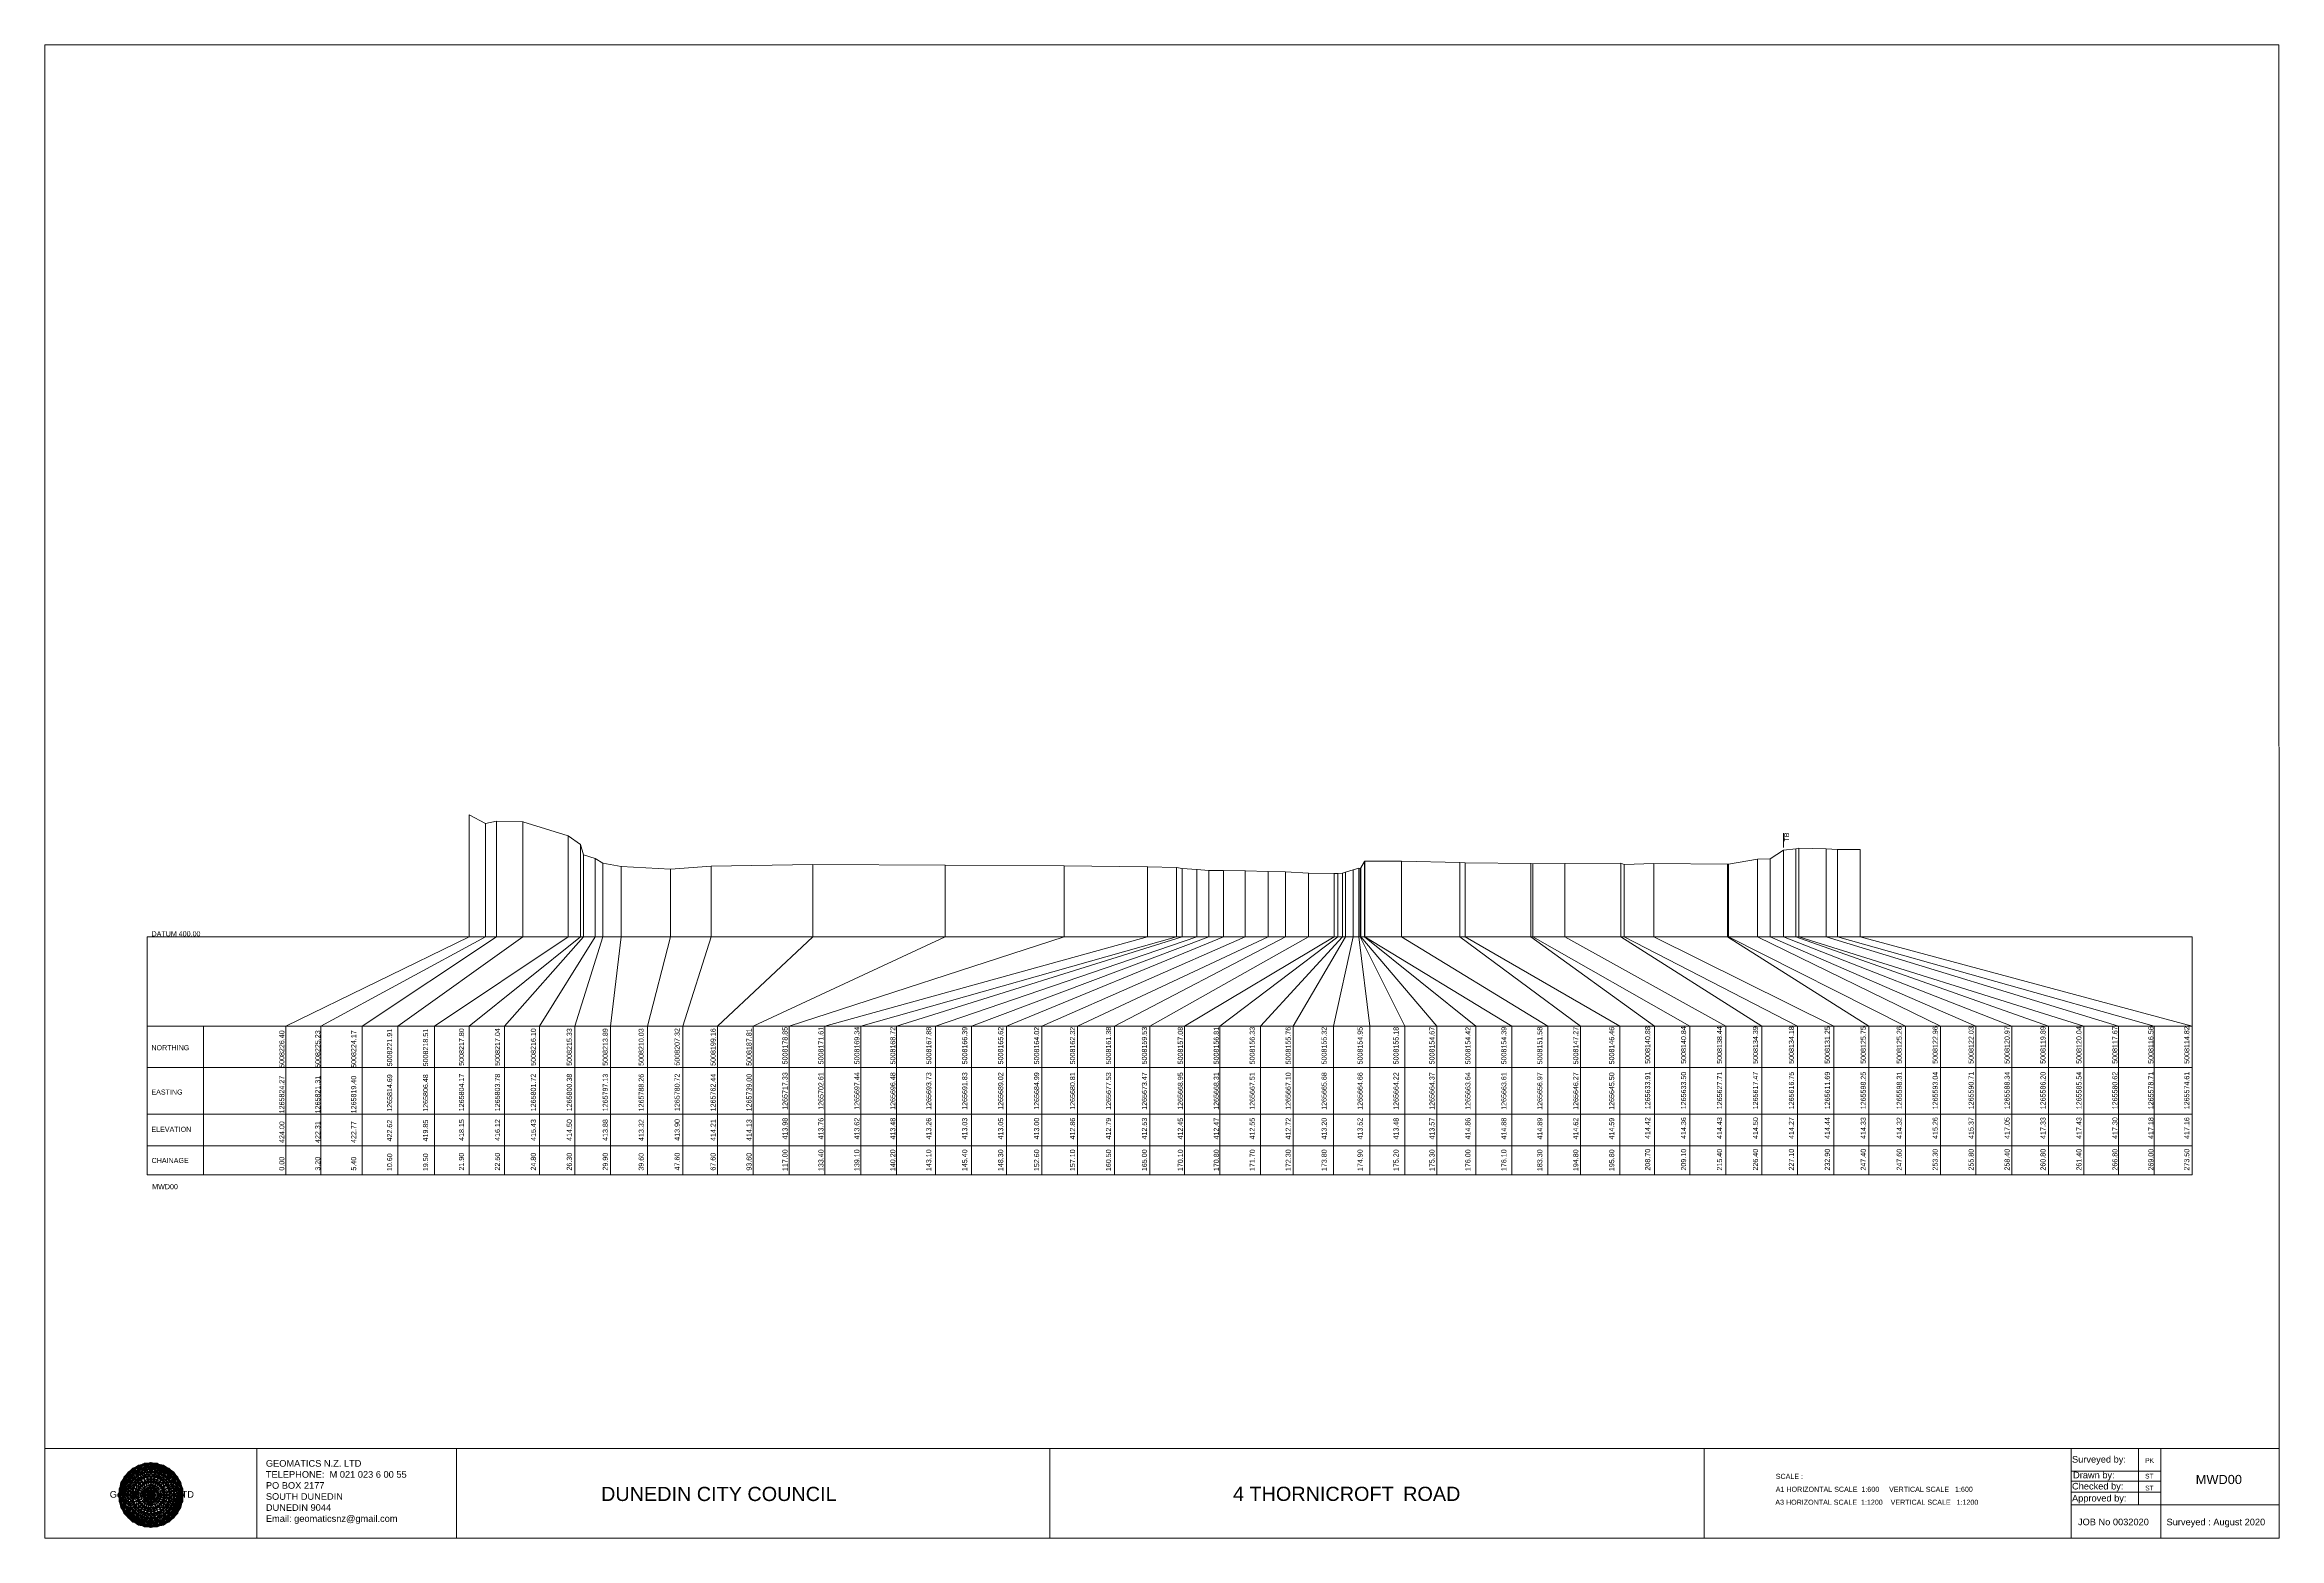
# Model space of a CAD drawing. Header units: millimetres. Extents: x -14740928 to 1380013, y 45080 to 575319.
# Drawn here: x -14740928 to -14301629, y 281850 to 575319 of the extents above; entities outside this region: 1.
import ezdxf

# ---------------------------------------------------------------- set-up
doc = ezdxf.new("R2010")
doc.units = ezdxf.units.MM
doc.header["$PDMODE"] = 34
doc.header["$PDSIZE"] = 5
doc.layers.add('geo', color=7, linetype='Continuous', lineweight=0)
doc.styles.get("Standard").update_dxf_attribs({"font": 'arial.ttf'})

# ---------------------------------------------------------------- blocks, each defined once
blk = doc.blocks.new('Geomatics_Circle_SPT')
at = {"layer": 'geo', "color": 2, "linetype": 'Continuous', "lineweight": 0}
for p, q in [((0, 25.2), (-25.2, 0)), ((-24.7, 4.9), (-4.9, 24.7)), ((-24.7, -4.9), (4.9, 24.7)), ((-9.7, 23.3), (-23.3, 9.6)), ((9.7, 23.3), (-23.3, -9.7)), ((-21, 14), (-14, 21)), ((-21, -14), (14, 21)), ((0, 0), (-17.8, 17.8)), ((-14, 21), (21, -14)), ((23.3, -9.7), (-9.7, 23.3)), ((-4.9, 24.7), (24.7, -4.9)), ((25.2, 0), (0, 25.2)), ((0, 0), (17.8, 17.8)), ((4.9, 24.7), (24.7, 4.9)), ((23.3, 9.7), (9.7, 23.3)), ((14, 21), (21, 14)), ((17.8, 18.1), (17.8, 18.1)), ((4.9, -24.7), (-24.7, 4.9)), ((-24.7, 0), (0, -24.7)), ((-23.3, 9.7), (9.7, -23.3)), ((14, -21), (-21, 14)), ((0, 0), (-17.8, -17.8)), ((21, 14), (-14, -21)), ((-9.7, -23.3), (23.3, 9.7)), ((24.7, 4.9), (-4.9, -24.7)), ((0, 0), (17.8, -17.8)), ((0, -24.8), (25.2, 0)), ((-4.9, -24.7), (-24.7, -4.9)), ((-23.3, -9.7), (-9.7, -23.3)), ((-14, -21), (-21, -14)), ((24.7, -4.9), (4.9, -24.7)), ((9.7, -23.3), (23.3, -9.7)), ((21, -14), (14, -21)), ((-17.8, -17.8), (-17.8, -17.8)), ((4.9, -24.7), (4.9, -24.7)), ((18.1, -17.8), (18.1, -17.8))]:
    blk.add_line(p, q, dxfattribs=at)
at = {"layer": 'geo', "color": 1, "linetype": 'Continuous', "lineweight": 0}
for p, q in [((-25.2, 0), (9.7, 23.3)), ((-25.2, 0), (-9.6, 23.3)), ((-4.9, 24.8), (-24.7, -4.9)), ((4.9, 24.7), (-24.7, 4.9)), ((14, 21), (-24.7, -4.9)), ((-14, 21), (-24.7, 4.9)), ((-23.3, 9.7), (0, 25.2)), ((-23.3, -9.6), (0, 25.2)), ((-23.3, -9.6), (17.8, 17.8)), ((-23.3, 9.7), (-17.8, 17.9)), ((-23.3, -9.6), (-17.8, 17.9)), ((-23.3, 9.7), (17.8, 17.8)), ((4.9, 24.8), (-21, -14)), ((-4.9, 24.7), (-21, 14)), ((14, 21), (-21, 14)), ((-14, 21), (-21, -14)), ((-17.9, 17.6), (-17.9, 17.6)), ((-17.8, 17.8), (9.7, 23.3)), ((-17.8, 17.8), (-9.6, 23.3)), ((-17.8, -17.8), (9.7, 23.3)), ((-17.8, -17.8), (-9.7, 23.3)), ((-9.7, -23.3), (-17.8, 17.8)), ((-17.8, 17.8), (9.7, -23.3)), ((-17.8, 17.8), (23.3, -9.6)), ((-17.8, 17.8), (23.3, 9.7)), ((4.9, 24.7), (-14, 21)), ((-4.9, 24.7), (-14, -20.9)), ((0, 0), (-14, 21)), ((-14, 21), (-4.9, -24.7)), ((-14, 21), (-14, 21)), ((24.7, -4.9), (-14, 21)), ((21, 14), (-14, 21)), ((-9.8, 23.1), (-9.8, 23.1)), ((-9.7, 23.3), (0, 25.2)), ((-9.7, 23.3), (0, -25.2)), ((-9.7, -23.3), (0, 25.2)), ((-9.6, 23.3), (17.8, -17.8)), ((-9.6, 23.3), (25.2, 0)), ((-9.6, 23.3), (17.8, 17.8)), ((-9.6, -23.3), (17.8, 17.9)), ((0, 0), (-4.9, 24.7)), ((-4.9, 24.7), (-4.9, 24.7)), ((21, -14), (-4.9, 24.7)), ((24.8, 4.9), (-4.9, 24.7)), ((14, 21), (-4.9, 24.7)), ((-0.2, 25.1), (-0.2, 25.1)), ((0, 25.2), (9.7, -23.3)), ((0, 25.2), (23.3, -9.7)), ((0, 25.2), (23.3, 9.7)), ((0, 25.2), (9.7, 23.3)), ((0, 0), (4.9, 24.7)), ((0, -25.2), (9.7, 23.3)), ((0, 0), (14, 21)), ((21, 14), (4.9, 24.8)), ((14, -21), (4.9, 24.7)), ((24.7, -4.9), (4.9, 24.7)), ((4.9, 24.7), (4.9, 24.7)), ((4.9, -24.7), (14, 21)), ((9.4, 23.3), (9.4, 23.3)), ((9.7, 23.3), (17.8, -17.8)), ((9.7, 23.3), (25.2, 0)), ((9.7, 23.3), (17.8, 17.9)), ((17.8, 17.8), (9.7, -23.3)), ((21, -14), (14, 21)), ((24.7, 4.9), (14, 21)), ((14, 21), (14, 21)), ((17.6, 17.9), (17.6, 17.9)), ((17.8, 17.8), (23.3, -9.7)), ((17.8, 17.8), (23.3, 9.7)), ((-25.2, 0), (23.3, 9.7)), ((-25.2, 0), (-23.3, 9.7)), ((-23.3, -9.7), (-25.2, 0)), ((-9.6, -23.3), (-25.2, 0)), ((9.7, -23.3), (-25.2, 0)), ((21, 14), (-24.7, 4.9)), ((-21, 14), (-24.7, -4.9)), ((0, 0), (-24.7, 4.9)), ((-24.7, 4.9), (-21, -14)), ((-24.7, 4.9), (-4.9, -24.7)), ((-24.7, 4.9), (14, -21)), ((-24.7, 4.9), (-24.7, 4.9)), ((0, 0), (-24.7, -4.9)), ((-17.8, -17.8), (-23.3, 9.7)), ((0, -25.2), (-23.3, 9.7)), ((-23.3, 9.7), (17.8, -17.8)), ((-23.3, 9.7), (25.2, 0)), ((-23.3, 9.4), (-23.3, 9.4)), ((-23.3, -9.7), (25.2, 0)), ((0, 0), (-21, 14)), ((-21, 14), (-14, -21)), ((-21, 14), (4.9, -24.7)), ((-21, 14), (-21, 14)), ((24.7, 4.9), (-21, 14)), ((0, 0), (-21, -14)), ((-17.8, -17.8), (23.3, 9.7)), ((-14, -21), (24.7, 4.9)), ((0, 0), (-14, -21)), ((25.2, 0), (-9.6, -23.3)), ((-4.9, -24.7), (21, 14)), ((0, 0), (-4.9, -24.7)), ((0, 0), (21, 14)), ((23.3, 9.7), (0, -25.2)), ((0, 0), (24.8, 4.9)), ((0, 0), (4.9, -24.7)), ((0, 0), (14, -21)), ((0, 0), (21, -14)), ((0, 0), (24.8, -4.9)), ((4.9, -24.7), (24.7, 4.9)), ((25.2, 0), (9.7, -23.3)), ((14, -21), (21, 14)), ((23.3, 9.7), (17.8, -17.8)), ((24.7, -4.9), (21, 14)), ((21, 14), (21, 14)), ((21, -14), (24.7, 4.9)), ((23.1, 9.8), (23.1, 9.8)), ((23.3, 9.7), (25.2, 0)), ((25.2, 0), (23.3, -9.6)), ((24.7, 4.9), (24.7, 4.9)), ((25.1, 0.2), (25.1, 0.2)), ((-25.2, 0), (23.3, -9.7)), ((-25.1, -0.2), (-25.1, -0.2)), ((-24.7, -4.9), (-24.7, -4.9)), ((-24.7, -4.9), (-14, -21)), ((-24.7, -4.9), (4.9, -24.7)), ((-24.7, -4.9), (21, -14)), ((-17.8, -17.8), (-23.3, -9.7)), ((0, -25.2), (-23.3, -9.6)), ((17.8, -17.8), (-23.3, -9.6)), ((-23.1, -9.8), (-23.1, -9.8)), ((-21, -14), (24.7, -4.9)), ((-21, -14), (-21, -14)), ((-21, -14), (-4.9, -24.7)), ((-21, -14), (14, -21)), ((23.3, -9.7), (-17.8, -17.8)), ((-14, -21), (21, -14)), ((-4.9, -24.7), (24.7, -4.9)), ((23.3, -9.6), (0, -25.2)), ((4.9, -24.7), (21, -14)), ((14, -21), (24.7, -4.9)), ((23.3, -9.6), (17.8, -17.8)), ((21, -14), (21, -14)), ((23.3, -9.4), (23.3, -9.4)), ((24.7, -4.9), (24.7, -4.9)), ((-9.6, -23.3), (-17.8, -17.8)), ((9.7, -23.3), (-17.8, -17.8)), ((-17.6, -17.9), (-17.6, -17.9)), ((-14, -21), (-14, -21)), ((-14, -21), (4.9, -24.7)), ((17.8, -17.8), (-9.7, -23.3)), ((0, -25.2), (-9.7, -23.3)), ((-9.4, -23.3), (-9.4, -23.3)), ((-4.9, -24.7), (14, -21)), ((-4.9, -24.7), (-4.9, -24.7)), ((9.7, -23.3), (0, -25.2)), ((0.2, -25.1), (0.2, -25.1)), ((4.9, -24.7), (4.9, -24.7)), ((17.8, -17.8), (9.7, -23.3)), ((9.8, -23.1), (9.8, -23.1)), ((14, -21), (14, -21)), ((17.9, -17.6), (17.9, -17.6))]:
    blk.add_line(p, q, dxfattribs=at)
at = {"layer": 'geo', "color": 114, "linetype": 'Continuous', "lineweight": 0}
for p, q in [((17.9, 17.8), (-25.2, 0)), ((-24.7, 4.9), (14, 21)), ((9.7, 23.3), (-23.3, 9.7)), ((-20.9, 14), (4.9, 24.7)), ((0, 25.2), (-17.8, 17.8)), ((-17.8, 17.8), (0, -25.2)), ((-14, 21), (-4.9, 24.7)), ((4.9, -24.7), (-14, 21)), ((0, 0), (-9.7, 23.3)), ((-4.9, 24.7), (14, -21)), ((17.8, -17.8), (0, 25.2)), ((0, 0), (9.7, 23.3)), ((4.9, 24.7), (21, -14)), ((23.3, -9.7), (9.7, 23.3)), ((14, 21), (24.7, -4.9)), ((25.2, 0), (17.8, 17.8)), ((-24.7, -4.9), (21, 14)), ((-14, -21), (-24.7, 4.9)), ((0, 0), (-23.3, 9.7)), ((-23.3, 9.7), (-9.7, -23.3)), ((0, 0), (-23.3, -9.7)), ((-4.9, -24.7), (-21, 14)), ((24.8, 4.9), (-20.9, -14)), ((0, 0), (-9.7, -23.3)), ((0, 0), (23.3, 9.7)), ((0, 0), (9.7, -23.3)), ((0, 0), (23.3, -9.7)), ((21, 14), (24.7, 4.9)), ((-25.2, 0), (-17.8, -17.8)), ((-21, -14), (-24.7, -4.9)), ((-17.8, -17.8), (25.2, 0)), ((24.8, -4.9), (-14, -21)), ((-9.6, -23.3), (23.3, -9.7)), ((21, -14), (-4.9, -24.8)), ((0, -25.2), (17.9, -17.8)), ((14, -21), (4.9, -24.8))]:
    blk.add_line(p, q, dxfattribs=at)
at = {"layer": 'geo', "color": 250, "linetype": 'Continuous', "lineweight": 0}
for p, q in [((-17.8, 17.8), (17.8, 17.8)), ((-17.8, -17.8), (-17.8, 17.8)), ((-14, 21), (-14, 21)), ((14, 21), (-14, 21)), ((-14, 20.9), (-14, -21)), ((-9.7, 23.3), (9.7, 23.3)), ((-9.7, -23.3), (-9.7, 23.3)), ((-4.9, 24.7), (4.9, 24.7)), ((-4.9, 24.7), (-4.9, -24.7)), ((0, 0), (0, 25.2)), ((4.9, 24.7), (4.9, -24.7)), ((9.7, -23.3), (9.7, 23.3)), ((14, 21), (14, -21)), ((17.8, -17.8), (17.8, 17.8)), ((0, 0), (-25.2, 0)), ((24.7, 4.9), (-24.7, 4.9)), ((-24.7, 4.9), (-24.7, -4.9)), ((-23.3, 9.7), (23.3, 9.7)), ((-23.3, 9.7), (-23.3, 9.7)), ((-23.3, -9.7), (-23.3, 9.7)), ((21, 14), (-21, 14)), ((-21, 14), (-21, -14)), ((0, 0), (0, -25.2)), ((0, 0), (25.2, 0)), ((21, 14), (21, 14)), ((21, -14), (21, 14)), ((23.3, 9.7), (23.3, -9.7)), ((24.7, 4.9), (24.7, 4.9)), ((24.7, -4.9), (24.7, 4.9)), ((-24.7, -4.9), (24.7, -4.9)), ((23.3, -9.7), (-23.3, -9.7)), ((-21, -14), (21, -14)), ((17.8, -17.8), (-17.8, -17.8)), ((-14, -21), (14, -21)), ((9.7, -23.3), (-9.7, -23.3)), ((-4.9, -24.7), (4.9, -24.7))]:
    blk.add_line(p, q, dxfattribs=at)
blk = doc.blocks.new('GeomaticsNZ TITLE BLOCK')
at = {"color": 7, "linetype": 'Continuous', "lineweight": 0}
for p, q in [((0, 94.9), (0, 1579.2)), ((0, 1579.2), (2363.4, 1579.2)), ((2363.4, 1579.2), (2364, 94.9)), ((2364, 94.9), (0, 94.9)), ((0, 94.9), (0, 0)), ((15.9, 94.9), (2364, 94.9)), ((224.3, 95.2), (224.3, 0)), ((2364, 94.9), (382.6, 94.9)), ((435.8, 95.2), (435.8, 0)), ((1063.4, 94.9), (1063.4, 0)), ((1755.4, 94.9), (1755.4, 0)), ((2143.9, 94.9), (2143.7, 0)), ((2214.9, 94.9), (2214.9, 36.1)), ((2238.6, 94.8), (2238.6, 0)), ((2364, 0), (2364, 94.9)), ((2143.9, 71), (2238.6, 71)), ((2143.6, 60.4), (2238.6, 60.4)), ((2143.8, 48.6), (2238.6, 48.6)), ((2143.8, 35.4), (2364, 35.3)), ((0, 0), (2364, 0))]:
    blk.add_line(p, q, dxfattribs=at)
at = {"color": 7, "linetype": 'Continuous', "lineweight": 0, "xscale": 1.36, "yscale": 1.36, "zscale": 1.36}
blk.add_blockref('Geomatics_Circle_SPT', (112.4, 45.7), dxfattribs=at)
at = {"color": 7, "linetype": 'Continuous', "lineweight": 0}
for s, p in [('PK', (2222.1, 79.7)), ('ST', (2222, 63.2)), ('ST', (2222.1, 50.6))]:
    blk.add_text(s, height=5, dxfattribs=at).set_placement(p)
at = {"color": 7, "linetype": 'Continuous', "lineweight": 0, "attachment_point": 1}
for s, width, heights, insert, char_height in [('{\\C256;GEOMATICS N.Z. LTD                   \\PTELEPHONE:  M 021 023 6 00 55\\PPO BOX 2177\\PSOUTH DUNEDIN\\PDUNEDIN 9044\\PEmail: geomaticsnz@gmail.com}', 3535.727, [94.7], (234, 82.7), 7), ('{\\C256;Surveyed by:}', 3535.727, [0], (2144.7, 87), 7), ('{\\C256;Geomatics N.Z. LTD                   }', 125.079, [15.8], (68.8, 49.9), 7), ('{\\C256;DUNEDIN CITY COUNCIL}', 3535.727, [0], (588.6, 54.4), 15), ('{\\C256;4 THORNICROFT ^IROAD}', 3535.727, [0], (1257.1, 54.5), 15), ('{\\C256;Checked by:}', 3535.727, [0], (2144.7, 58.6), 7), ('{\\C256;Drawn by:}', 3535.727, [0], (2145.8, 70.4), 7), ('{\\C256;Approved by:}', 3535.727, [0], (2144.7, 45.9), 7), ('{\\C256;JOB No 0032020}', 3535.727, [0], (2151, 20.8), 7), ('{\\C256;Surveyed : August 2020}', 3535.727, [0], (2244.7, 20.7), 7)]:
    blk.add_mtext_dynamic_manual_height_columns(s, width=width, gutter_width=159, heights=heights, dxfattribs=dict(at, insert=insert, char_height=char_height))

msp = doc.modelspace()

# ---------------------------------------------------------------- linework, layer by layer
at = {"color": 7, "linetype": 'Continuous', "lineweight": 0}
for p, q in [((-14657501, 424000), (-14657501, 400000)), ((-14654301, 422310), (-14654301, 400000)), ((-14652101, 422770), (-14652101, 400000)), ((-14646901, 422620), (-14646901, 400000)), ((-14638001, 419850), (-14638001, 400000)), ((-14635601, 418150), (-14635601, 400000)), ((-14399101, 417586), (-14399101, 420402)), ((-14396101, 417430), (-14396101, 400000)), ((-14635001, 416120), (-14635001, 400000)), ((-14632701, 415430), (-14632701, 400000)), ((-14631201, 414500), (-14631201, 400000)), ((-14627601, 413880), (-14627601, 400000)), ((-14617901, 413320), (-14617901, 400000)), ((-14609901, 413900), (-14609901, 400000)), ((-14589901, 414210), (-14589901, 400000)), ((-14563901, 414130), (-14563901, 400000)), ((-14540501, 413980), (-14540501, 400000)), ((-14524101, 413760), (-14524101, 400000)), ((-14518401, 413620), (-14518401, 400000)), ((-14517301, 413480), (-14517301, 400000)), ((-14514401, 413260), (-14514401, 400000)), ((-14512101, 413030), (-14512101, 400000)), ((-14509201, 413050), (-14509201, 400000)), ((-14504901, 413000), (-14504901, 400000)), ((-14483701, 413200), (-14483701, 400000)), ((-14482601, 413520), (-14482601, 400000)), ((-14482301, 413480), (-14482301, 400000)), ((-14482201, 413570), (-14482201, 400000)), ((-14481501, 414860), (-14481501, 400000)), ((-14481401, 414880), (-14481401, 400000)), ((-14474201, 414890), (-14474201, 400000)), ((-14462701, 414620), (-14462701, 400000)), ((-14461701, 414590), (-14461701, 400000)), ((-14448801, 414420), (-14448801, 400000)), ((-14448401, 414360), (-14448401, 400000)), ((-14442101, 414430), (-14442101, 400000)), ((-14431101, 414500), (-14431101, 400000)), ((-14430401, 414270), (-14430401, 400000)), ((-14424601, 414440), (-14424601, 400000)), ((-14410101, 414330), (-14410101, 400000)), ((-14409901, 414320), (-14409901, 400000)), ((-14404201, 415260), (-14404201, 400000)), ((-14401701, 415370), (-14401701, 400000)), ((-14399101, 417050), (-14399101, 400000)), ((-14396701, 417330), (-14396701, 400000)), ((-14390701, 417300), (-14390701, 400000)), ((-14388501, 417180), (-14388501, 400000)), ((-14384001, 417160), (-14384001, 400000)), ((-14500401, 412860), (-14500401, 400000)), ((-14497001, 412790), (-14497001, 400000)), ((-14492501, 412530), (-14492501, 400000)), ((-14487401, 412450), (-14487401, 400000)), ((-14486701, 412470), (-14486701, 400000)), ((-14485801, 412550), (-14485801, 400000)), ((-14485201, 412720), (-14485201, 400000)), ((-14720811, 400000), (-14318770, 400000)), ((-14720811, 400000), (-14720811, 353286)), ((-14657501, 400000), (-14693511, 382477)), ((-14654301, 400000), (-14686646, 382477)), ((-14652101, 400000), (-14678512, 382477)), ((-14646901, 400000), (-14671474, 382477)), ((-14638001, 400000), (-14664329, 382477)), ((-14635601, 400000), (-14657470, 382477)), ((-14635001, 400000), (-14650529, 382477)), ((-14632701, 400000), (-14643664, 382477)), ((-14631201, 400000), (-14636692, 382477)), ((-14627601, 400000), (-14629670, 382477)), ((-14617901, 400000), (-14622418, 382477)), ((-14609901, 400000), (-14615464, 382477)), ((-14589901, 400000), (-14608668, 382477)), ((-14563901, 400000), (-14601650, 382477)), ((-14540501, 400000), (-14594579, 382477)), ((-14524101, 400000), (-14587545, 382477)), ((-14518401, 400000), (-14580507, 382477)), ((-14517301, 400000), (-14573443, 382477)), ((-14514401, 400000), (-14565816, 382477)), ((-14512101, 400000), (-14558730, 382477)), ((-14509201, 400000), (-14551865, 382477)), ((-14504901, 400000), (-14544893, 382477)), ((-14500401, 400000), (-14537871, 382477)), ((-14497001, 400000), (-14530619, 382477)), ((-14492501, 400000), (-14523665, 382477)), ((-14487401, 400000), (-14516869, 382477)), ((-14486701, 400000), (-14509918, 382477)), ((-14485801, 400000), (-14501943, 382477)), ((-14485201, 400000), (-14495522, 382477)), ((-14483701, 400000), (-14487571, 382477)), ((-14482601, 400000), (-14480427, 382477)), ((-14482301, 400000), (-14473568, 382477)), ((-14482201, 400000), (-14467253, 382477)), ((-14481501, 400000), (-14459568, 382477)), ((-14481401, 400000), (-14452478, 382477)), ((-14474201, 400000), (-14445457, 382477)), ((-14462701, 400000), (-14439009, 382477)), ((-14461701, 400000), (-14431250, 382477)), ((-14448801, 400000), (-14424454, 382477)), ((-14448401, 400000), (-14417487, 382477)), ((-14442101, 400000), (-14410417, 382477)), ((-14431100, 400000), (-14403383, 382477)), ((-14430400, 400000), (-14396345, 382477)), ((-14424601, 400000), (-14389200, 382477)), ((-14410101, 400000), (-14382341, 382477)), ((-14409901, 400000), (-14375098, 382477)), ((-14404201, 400000), (-14368234, 382477)), ((-14401701, 400000), (-14361261, 382477)), ((-14399101, 400000), (-14354240, 382477)), ((-14396701, 400000), (-14346988, 382477)), ((-14396101, 400000), (-14340033, 382477)), ((-14390701, 400000), (-14333238, 382477)), ((-14388501, 400000), (-14326244, 382477)), ((-14384001, 400000), (-14318770, 382477)), ((-14318770, 400000), (-14318770, 353286)), ((-14720811, 382477), (-14318770, 382477)), ((-14709699, 382477), (-14709699, 353286)), ((-14693511, 353286), (-14693511, 382477)), ((-14686646, 353286), (-14686646, 382477)), ((-14678512, 353286), (-14678512, 382477)), ((-14671474, 353286), (-14671474, 382477)), ((-14664329, 353286), (-14664329, 382477)), ((-14657470, 353286), (-14657470, 382477)), ((-14650529, 353286), (-14650529, 382477)), ((-14643664, 353286), (-14643664, 382477)), ((-14636692, 353286), (-14636692, 382477)), ((-14629670, 353286), (-14629670, 382477)), ((-14622418, 353286), (-14622418, 382477)), ((-14615464, 353286), (-14615464, 382477)), ((-14608668, 353286), (-14608668, 382477)), ((-14601650, 353286), (-14601650, 382477)), ((-14594579, 353286), (-14594579, 382477)), ((-14587545, 353286), (-14587545, 382477)), ((-14580507, 353286), (-14580507, 382477)), ((-14573443, 353286), (-14573443, 382477)), ((-14565816, 353286), (-14565816, 382477)), ((-14558730, 353286), (-14558730, 382477)), ((-14551865, 353286), (-14551865, 382477)), ((-14544893, 353286), (-14544893, 382477)), ((-14537871, 353286), (-14537871, 382477)), ((-14530619, 353286), (-14530619, 382477)), ((-14523665, 353286), (-14523665, 382477)), ((-14516869, 353286), (-14516869, 382477)), ((-14509918, 353286), (-14509918, 382477)), ((-14501943, 353286), (-14501943, 382477)), ((-14495522, 353286), (-14495522, 382477)), ((-14487571, 353286), (-14487571, 382477)), ((-14480427, 353286), (-14480427, 382477)), ((-14473568, 353286), (-14473568, 382477)), ((-14467253, 353286), (-14467253, 382477)), ((-14459568, 353286), (-14459568, 382477)), ((-14452478, 353286), (-14452478, 382477)), ((-14445457, 353286), (-14445457, 382477)), ((-14439009, 353286), (-14439009, 382477)), ((-14431250, 353286), (-14431250, 382477)), ((-14424454, 353286), (-14424454, 382477)), ((-14417487, 353286), (-14417487, 382477)), ((-14410417, 353286), (-14410417, 382477)), ((-14403383, 353286), (-14403383, 382477)), ((-14396345, 353286), (-14396345, 382477)), ((-14389200, 353286), (-14389200, 382477)), ((-14382341, 353286), (-14382341, 382477)), ((-14375098, 353286), (-14375098, 382477)), ((-14368234, 353286), (-14368234, 382477)), ((-14361261, 353286), (-14361261, 382477)), ((-14354240, 353286), (-14354240, 382477)), ((-14346988, 353286), (-14346988, 382477)), ((-14340033, 353286), (-14340033, 382477)), ((-14333238, 353286), (-14333238, 382477)), ((-14326244, 353286), (-14326244, 382477)), ((-14720811, 374330), (-14318770, 374330)), ((-14720811, 365191), (-14318770, 365191)), ((-14720811, 358940), (-14318770, 358940)), ((-14720811, 353286), (-14318770, 353286))]:
    msp.add_line(p, q, dxfattribs=at)
at = {"lineweight": 0}
msp.add_line((1380013, 400111), (1380013, 353397), dxfattribs=at)
at = {"color": 1, "linetype": 'Continuous', "lineweight": 0}
msp.add_lwpolyline([(-14657501, 424000), (-14654301, 422310), (-14652101, 422770), (-14646901, 422620), (-14638001, 419850), (-14635601, 418150), (-14635001, 416120), (-14632701, 415430), (-14631201, 414500), (-14627601, 413880), (-14617901, 413320), (-14609901, 413900), (-14589901, 414210), (-14563901, 414130), (-14540501, 413980), (-14524101, 413760), (-14518401, 413620), (-14517301, 413480), (-14514401, 413260), (-14512101, 413030), (-14509201, 413050), (-14504901, 413000), (-14500401, 412860), (-14497001, 412790), (-14492501, 412530), (-14487401, 412450), (-14486701, 412470), (-14485801, 412550), (-14485201, 412720), (-14483701, 413200), (-14482601, 413520), (-14482301, 413480), (-14482201, 413570), (-14481501, 414860), (-14481401, 414880), (-14474201, 414890), (-14462701, 414620), (-14461701, 414590), (-14448801, 414420), (-14448401, 414360), (-14442101, 414430), (-14431101, 414500), (-14430401, 414270), (-14424601, 414440), (-14410101, 414330), (-14409901, 414320), (-14404201, 415260), (-14401701, 415370), (-14399101, 417050), (-14396701, 417330), (-14396101, 417430), (-14390701, 417300), (-14388501, 417180), (-14384001, 417160)], dxfattribs=at)
at = {"color": 7, "linetype": 'Continuous', "lineweight": 0}
for p in [(-14657501, 424000), (-14654301, 422310), (-14652101, 422770), (-14646901, 422620), (-14638001, 419850), (-14635601, 418150), (-14396701, 417330), (-14396101, 417430), (-14635001, 416120), (-14632701, 415430), (-14631201, 414500), (-14627601, 413880), (-14617901, 413320), (-14609901, 413900), (-14589901, 414210), (-14563901, 414130), (-14540501, 413980), (-14524101, 413760), (-14518401, 413620), (-14517301, 413480), (-14514401, 413260), (-14512101, 413030), (-14509201, 413050), (-14504901, 413000), (-14483701, 413200), (-14482601, 413520), (-14482301, 413480), (-14482201, 413570), (-14481501, 414860), (-14481401, 414880), (-14474201, 414890), (-14462701, 414620), (-14461701, 414590), (-14448801, 414420), (-14448401, 414360), (-14442101, 414430), (-14431101, 414500), (-14430401, 414270), (-14424601, 414440), (-14410101, 414330), (-14409901, 414320), (-14404201, 415260), (-14401701, 415370), (-14399101, 417050), (-14390701, 417300), (-14388501, 417180), (-14384001, 417160), (-14500401, 412860), (-14497001, 412790), (-14492501, 412530), (-14487401, 412450), (-14486701, 412470), (-14485801, 412550), (-14485201, 412720)]:
    msp.add_point(p, dxfattribs=at)

# ---------------------------------------------------------------- block references
at = {"color": 7, "linetype": 'Continuous', "lineweight": 0, "xscale": 185.8296841842492, "yscale": 185.8296841842492, "zscale": 185.8296841842492}
msp.add_blockref('GeomaticsNZ TITLE BLOCK', (-14740928, 281850), dxfattribs=at)

# ---------------------------------------------------------------- texts
at = {"color": 7, "linetype": 'Continuous', "lineweight": 0}
for s, p in [('TB', (-14398004, 418747)), ('117.00     413.98    1265717.33    5008178.85', (-14594896, 353995)), ('133.40     413.76    1265702.61    5008171.61', (-14587830, 353995)), ('139.10     413.62    1265697.44    5008169.34', (-14580763, 353995)), ('140.20     413.48    1265696.48    5008168.72', (-14573697, 353995)), ('143.10     413.26    1265693.73    5008167.88', (-14566631, 353995)), ('145.40     413.03    1265691.83    5008166.39', (-14559565, 353995)), ('148.30     413.05    1265689.02    5008165.62', (-14552499, 353995)), ('152.60     413.00    1265684.99    5008164.02', (-14545433, 353995)), ('157.10     412.86    1265680.81    5008162.32', (-14538367, 353995)), ('160.50     412.79    1265677.53    5008161.38', (-14531300, 353995)), ('165.00     412.53    1265673.47    5008159.53', (-14524234, 353995)), ('170.10     412.45    1265668.95    5008157.08', (-14517168, 353995)), ('170.80     412.47    1265668.31    5008156.81', (-14510103, 353995)), ('171.70     412.55    1265667.51    5008156.33', (-14503037, 353995)), ('172.30     412.72    1265667.10    5008155.76', (-14495970, 353995)), ('173.80     413.20    1265665.68    5008155.32', (-14488904, 353995)), ('174.90     413.52    1265664.66    5008154.95', (-14481838, 353995)), ('175.20     413.48    1265664.22    5008155.18', (-14474772, 353995)), ('175.30     413.57    1265664.37    5008154.67', (-14467706, 353995)), ('176.00     414.86    1265663.64    5008154.42', (-14460640, 353995)), ('176.10     414.88    1265663.61    5008154.39', (-14453574, 353995)), ('183.30     414.89    1265656.97    5008151.58', (-14446507, 353995)), ('194.80     414.62    1265646.27    5008147.27', (-14439441, 353995)), ('195.80     414.59    1265645.50    5008146.46', (-14432376, 353995)), ('208.70     414.42    1265633.91    5008140.88', (-14425310, 354107)), ('209.10     414.36    1265633.50    5008140.84', (-14418244, 354107)), ('215.40     414.43    1265627.71    5008138.44', (-14411178, 354107)), ('226.40     414.50    1265617.47    5008134.39', (-14404112, 354107)), ('227.10     414.27    1265616.75    5008134.18', (-14397046, 354107)), ('232.90     414.44    1265611.69    5008131.25', (-14389980, 354107)), ('247.40     414.33    1265598.25    5008125.75', (-14382914, 354107)), ('247.60     414.32    1265598.31    5008125.26', (-14375847, 354107)), ('253.30     415.26    1265593.04    5008122.96', (-14368781, 354107)), ('255.80     415.37    1265590.71    5008122.03', (-14361715, 354107)), ('258.40     417.05    1265588.34    5008120.97', (-14354649, 354107)), ('260.80     417.33    1265586.20    5008119.89', (-14347583, 354107)), ('261.40     417.43    1265585.54    5008120.04', (-14340517, 354107)), ('266.80     417.30    1265580.62    5008117.67', (-14333451, 354107)), ('269.00     417.18    1265578.71    5008116.56', (-14326384, 354107)), ('273.50     417.16    1265574.61    5008114.82', (-14319319, 354107)), ('0.00       424.00    1265824.27    5008226.40', (-14693818, 354090)), ('3.20       422.31    1265821.31    5008225.23', (-14686752, 354089)), ('5.40       422.77    1265819.40    5008224.17', (-14679686, 354090)), ('10.60      422.62    1265814.69    5008221.91', (-14672621, 353995)), ('19.50      419.85    1265806.48    5008218.51', (-14665555, 353995)), ('21.90      418.15    1265804.17    5008217.80', (-14658490, 354107)), ('22.50      416.12    1265803.78    5008217.04', (-14651424, 354107)), ('24.80      415.43    1265801.72    5008216.10', (-14644358, 354107)), ('26.30      414.50    1265800.38    5008215.33', (-14637292, 354107)), ('29.90      413.88    1265797.13    5008213.89', (-14630226, 354107)), ('39.60      413.32    1265788.26    5008210.03', (-14623160, 354089)), ('47.60      413.90    1265780.72    5008207.32', (-14616093, 354130)), ('67.60      414.21    1265762.44    5008199.16', (-14609027, 354095)), ('93.60      414.13    1265739.00    5008187.81', (-14601962, 354090))]:
    msp.add_text(s, height=1000, rotation=90, dxfattribs=at).set_placement(p)
for s, height, p in [('DATUM 400.00', 1000, (-14719930, 400124)), ('NORTHING', 1000, (-14719952, 377748)), ('EASTING', 1000, (-14719950, 369022)), ('ELEVATION', 1000, (-14719950, 361707)), ('CHAINAGE', 1000, (-14719909, 355586)), ('MWD00  ', 1000, (-14719790, 350435)), ('SCALE :  ', 1000, (-14400613, 293517)), ('MWD00    ', 1800, (-14318054, 292504)), ('A1 HORIZONTAL SCALE  1:600     VERTICAL SCALE   1:600', 1000, (-14400624, 290975)), ('A3 HORIZONTAL SCALE  1:1200    VERTICAL SCALE   1:1200  ', 1000, (-14400705, 288433))]:
    msp.add_text(s, height=height, dxfattribs=at).set_placement(p)

doc.saveas('drawing.dxf')
